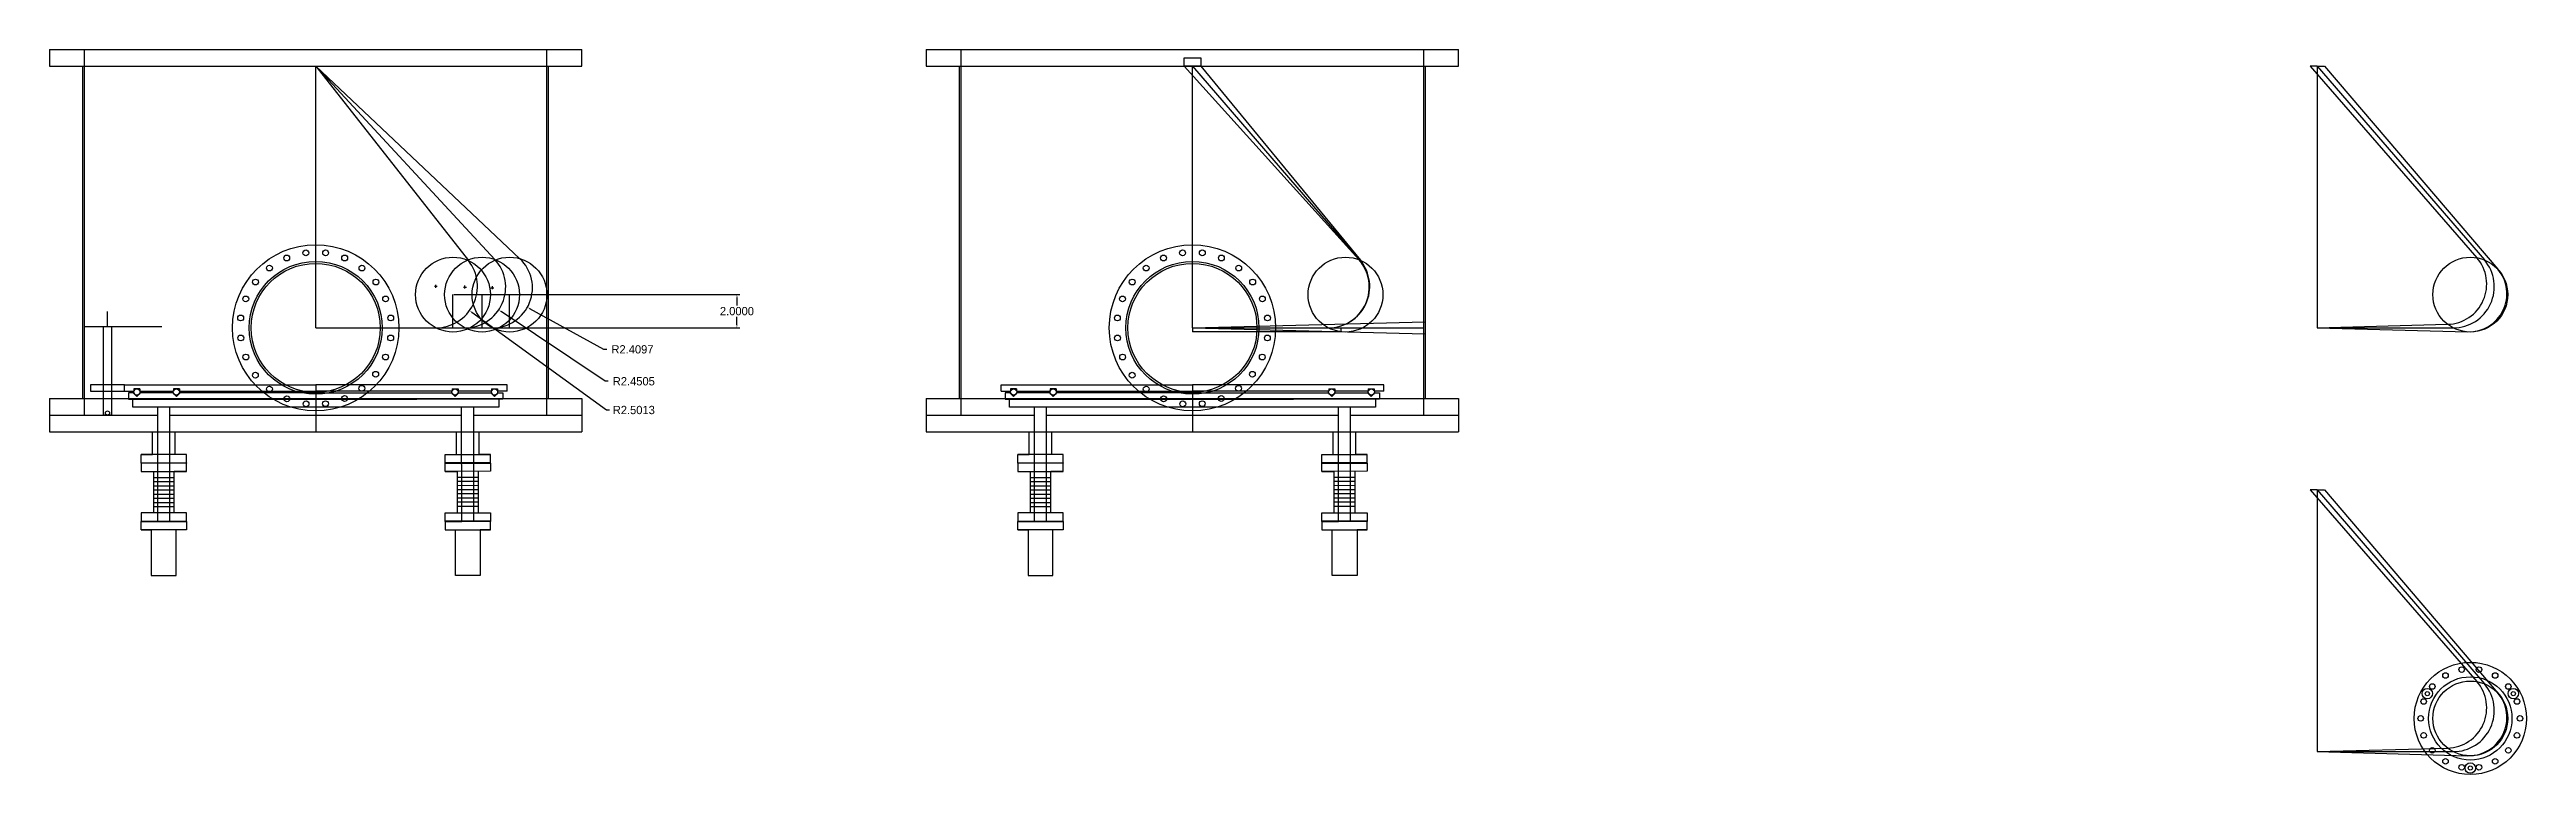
# Model space of a CAD drawing. Header units: inches. Extents: x 26 to 254, y -9 to 39.
# Drawn here: x 25.8 to 174.7, y -4.6 to 39 of the extents above; entities that cross this region are included whole.
import ezdxf

# ---------------------------------------------------------------- set-up
doc = ezdxf.new("R2010")
doc.units = ezdxf.units.IN
doc.header["$MEASUREMENT"] = 0
doc.dimstyles.get("Standard").update_dxf_attribs({"dimtxt": 0.18, "dimasz": 0.18, "dimexe": 0.18, "dimexo": 0.0625, "dimgap": 0.09, "dimtad": 0, "dimtih": 1, "dimtoh": 1, "dimdec": 4, "dimzin": 0, "dimdsep": 46, "dimtxsty": 'Standard', "dimcen": 0.09, "dimadec": 0, "dimazin": 0, "dimtfac": 1, "dimtdec": 4, "dimtofl": 0, "dimtmove": 0, "dimatfit": 3, "dimfxl": 1, "dimtolj": 1, "dimtzin": 0, "dimarcsym": 0})

msp = doc.modelspace()

# ---------------------------------------------------------------- blocks, each defined once
blk = doc.blocks.new('*D1')
at = {"color": 0, "lineweight": -2, "transparency": 16777216}
for p, q in [((48.96, 24.74), (49.14, 24.74)), ((49.05, 24.65), (49.05, 24.83)), ((59.31, 17.29), (51.22, 23.16)), ((59.49, 17.29), (59.31, 17.29))]:
    blk.add_line(p, q, dxfattribs=at)
at = {"color": 0, "transparency": 16777216}
blk.add_solid([(51.24, 23.19), (51.2, 23.14), (51.07, 23.27)], dxfattribs=at)
at = {"layer": 'Defpoints', "color": 0, "transparency": 16777216}
for p in [(49.05, 24.74), (51.07, 23.27)]:
    blk.add_point(p, dxfattribs=at)
at = {"color": 0, "transparency": 16777216, "insert": (60.95, 17.29), "char_height": 0.5, "attachment_point": 5}
blk.add_mtext('\\A1;R2.5013', dxfattribs=at)
blk = doc.blocks.new('*D2')
at = {"color": 0, "lineweight": -2, "transparency": 16777216}
for p, q in [((50.71, 24.69), (50.89, 24.69)), ((50.8, 24.6), (50.8, 24.78)), ((59.22, 19.02), (52.98, 23.22)), ((59.4, 19.02), (59.22, 19.02))]:
    blk.add_line(p, q, dxfattribs=at)
at = {"color": 0, "transparency": 16777216}
blk.add_solid([(53, 23.24), (52.96, 23.19), (52.83, 23.32)], dxfattribs=at)
at = {"layer": 'Defpoints', "color": 0, "transparency": 16777216}
for p in [(50.8, 24.69), (52.83, 23.32)]:
    blk.add_point(p, dxfattribs=at)
at = {"color": 0, "transparency": 16777216, "insert": (60.95, 19.02), "char_height": 0.5, "attachment_point": 5}
blk.add_mtext('\\A1;R2.4505', dxfattribs=at)
blk = doc.blocks.new('*D3')
at = {"color": 0, "lineweight": -2, "transparency": 16777216}
for p, q in [((52.36, 24.65), (52.54, 24.65)), ((52.45, 24.56), (52.45, 24.74)), ((59.14, 20.94), (54.71, 23.39)), ((59.32, 20.94), (59.14, 20.94))]:
    blk.add_line(p, q, dxfattribs=at)
at = {"color": 0, "transparency": 16777216}
blk.add_solid([(54.73, 23.42), (54.7, 23.36), (54.56, 23.48)], dxfattribs=at)
at = {"layer": 'Defpoints', "color": 0, "transparency": 16777216}
for p in [(52.45, 24.65), (54.56, 23.48)]:
    blk.add_point(p, dxfattribs=at)
at = {"color": 0, "transparency": 16777216, "insert": (60.87, 20.94), "char_height": 0.5, "attachment_point": 5}
blk.add_mtext('\\A1;R2.4097', dxfattribs=at)
blk = doc.blocks.new('*D4')
at = {"color": 0, "lineweight": -2, "transparency": 16777216}
for p, q in [((50.14, 24.24), (67.33, 24.24)), ((67.15, 24.06), (67.15, 23.58)), ((67.15, 22.42), (67.15, 22.9)), ((50.14, 22.24), (67.33, 22.24))]:
    blk.add_line(p, q, dxfattribs=at)
at = {"color": 0, "transparency": 16777216}
for points in [[(67.12, 24.06), (67.18, 24.06), (67.15, 24.24)], [(67.12, 22.42), (67.18, 22.42), (67.15, 22.24)]]:
    blk.add_solid(points, dxfattribs=at)
at = {"layer": 'Defpoints', "color": 0, "transparency": 16777216}
for p in [(50.08, 24.24), (50.08, 22.24), (67.15, 22.24)]:
    blk.add_point(p, dxfattribs=at)
at = {"color": 0, "transparency": 16777216, "insert": (67.15, 23.24), "char_height": 0.5, "attachment_point": 5}
blk.add_mtext('\\A1;2.0000', dxfattribs=at)

# ---------------------------------------------------------------- dimensions: what is measured, and where the dimension line sits
for center, mpoint, picture, middle in [((49.04847, 24.73797), (51.07277, 23.26871), '*D1', (60.95097, 17.29294)), ((50.79847, 24.68718), (52.83139, 23.31888), '*D2', (60.95083, 19.01721)), ((52.44847, 24.64638), (54.55584, 23.47774), '*D3', (60.86736, 20.93615))]:
    dim = msp.add_radius_dim(center=center, mpoint=mpoint, dimstyle='Standard', override={"dimtxt": 0.5})
    dim.commit()
    dim.dimension.update_dxf_attribs({"geometry": picture, "text_midpoint": middle, "dimtype": 164})
dim = msp.add_linear_dim(base=(67.15269, 22.23666), p1=(50.07924, 24.23666), p2=(50.07924, 22.23666), angle=90, dimstyle='Standard', override={"dimtxt": 0.5})
dim.commit()
dim.dimension.update_dxf_attribs({"geometry": '*D4', "text_midpoint": (67.15269, 23.23666), "dimtype": 160})

# ---------------------------------------------------------------- linework, layer by layer
for p, q in [((25.82924, 38.98666), (25.82924, 37.98666)), ((25.82924, 38.98666), (57.82924, 38.98666)), ((25.82924, 38.98666), (57.82924, 38.98666)), ((27.92924, 16.98666), (27.92924, 38.98666)), ((55.72924, 16.98666), (55.72924, 38.98666)), ((57.82924, 37.98666), (57.82924, 38.98666)), ((78.53192, 38.98666), (78.53192, 37.98666)), ((78.53192, 38.98666), (110.53192, 38.98666)), ((78.53192, 38.98666), (110.53192, 38.98666)), ((80.63192, 16.98666), (80.63192, 38.98666)), ((108.43192, 16.98666), (108.43192, 38.98666)), ((110.53192, 37.98666), (110.53192, 38.98666)), ((25.82924, 37.98666), (57.82924, 37.98666)), ((27.82924, 17.98666), (27.82924, 37.98666)), ((41.82924, 22.23666), (41.82924, 37.98666)), ((55.82924, 17.98666), (55.82924, 37.98666)), ((78.53192, 37.98666), (110.53192, 37.98666)), ((80.53192, 17.98666), (80.53192, 37.98666)), ((94.03192, 37.98666), (104.52748, 26.34132)), ((94.53192, 22.23666), (94.53192, 37.98666)), ((95.03192, 37.98666), (104.62373, 26.30237)), ((108.53192, 17.98666), (108.53192, 37.98666)), ((162.14681, 37.98666), (161.72063, 37.98666)), ((162.14681, 37.98666), (162.14681, 22.23666)), ((162.14681, 37.98666), (162.57299, 37.98666)), ((50.07924, 22.23666), (50.07924, 24.23666)), ((51.82924, 22.23666), (51.82924, 24.23666)), ((53.47924, 22.23666), (53.47924, 24.23666)), ((29.31264, 22.31706), (29.31264, 23.22352)), ((94.53192, 22.23666), (108.52712, 22.60314)), ((27.92924, 22.31706), (32.57982, 22.31706)), ((41.82924, 22.23666), (51.82924, 22.23666)), ((51.82924, 22.23666), (53.47924, 22.23666)), ((94.53192, 22.23666), (108.43192, 22.23666)), ((94.53192, 22.23666), (94.53192, 22.00279)), ((103.46297, 22.00279), (94.53192, 22.00279)), ((103.46297, 22.00279), (103.46297, 22.23666)), ((25.82924, 17.98666), (39.19533, 17.98666)), ((25.82924, 17.98666), (25.82924, 16.98666)), ((30.82924, 17.45541), (30.82924, 17.95541)), ((41.82924, 17.95541), (35.75654, 17.95541)), ((39.19533, 17.98666), (44.46316, 17.98666)), ((41.82924, 17.95541), (47.90194, 17.95541)), ((41.82924, 17.95541), (41.82924, 15.98666)), ((44.46316, 17.98666), (57.82924, 17.98666)), ((52.82924, 17.95541), (52.82924, 17.45541)), ((57.82924, 17.98666), (57.82924, 16.98666)), ((78.53192, 17.98666), (91.89801, 17.98666)), ((78.53192, 17.98666), (78.53192, 16.98666)), ((83.53192, 17.45541), (83.53192, 17.95541)), ((94.53192, 17.95541), (88.45922, 17.95541)), ((91.89801, 17.98666), (97.16583, 17.98666)), ((94.53192, 17.95541), (100.60462, 17.95541)), ((94.53192, 17.95541), (94.53192, 15.98666)), ((97.16583, 17.98666), (110.53192, 17.98666)), ((105.53192, 17.95541), (105.53192, 17.45541)), ((110.53192, 17.98666), (110.53192, 16.98666)), ((25.82924, 16.98666), (32.32924, 16.98666)), ((25.82924, 16.98666), (32.32924, 16.98666)), ((25.82924, 16.98666), (25.82924, 15.98666)), ((27.92924, 16.98666), (30.82924, 16.98666)), ((32.32924, 17.45541), (30.82924, 17.45541)), ((30.82924, 16.98666), (32.32924, 16.98666)), ((32.32924, 10.58041), (32.32924, 17.45541)), ((33.05924, 17.45541), (32.32924, 17.45541)), ((33.05924, 10.58041), (33.05924, 17.45541)), ((52.82924, 17.45541), (33.05924, 17.45541)), ((33.05924, 16.98666), (50.60289, 16.98666)), ((33.05924, 16.98666), (50.60289, 16.98666)), ((50.60734, 10.58651), (50.60256, 17.4615)), ((51.33734, 10.58701), (51.33256, 17.46201)), ((51.33289, 16.98666), (57.82924, 16.98666)), ((51.33289, 16.98666), (57.82924, 16.98666)), ((57.82924, 16.98666), (57.82924, 15.98666)), ((78.53192, 16.98666), (85.03192, 16.98666)), ((78.53192, 16.98666), (85.03192, 16.98666)), ((78.53192, 16.98666), (78.53192, 15.98666)), ((80.63192, 16.98666), (83.53192, 16.98666)), ((85.03192, 17.45541), (83.53192, 17.45541)), ((83.53192, 16.98666), (85.03192, 16.98666)), ((85.03192, 10.58041), (85.03192, 17.45541)), ((85.76192, 17.45541), (85.03192, 17.45541)), ((85.76192, 10.58041), (85.76192, 17.45541)), ((105.53192, 17.45541), (85.76192, 17.45541)), ((85.76192, 16.98666), (103.30557, 16.98666)), ((85.76192, 16.98666), (103.30557, 16.98666)), ((103.31001, 10.58651), (103.30524, 17.4615)), ((104.04001, 10.58701), (104.03524, 17.46201)), ((104.03557, 16.98666), (110.53192, 16.98666)), ((104.03557, 16.98666), (110.53192, 16.98666)), ((110.53192, 16.98666), (110.53192, 15.98666)), ((25.82924, 15.98666), (57.82924, 15.98666)), ((32.01674, 14.61166), (32.01674, 15.98666)), ((33.37174, 14.61166), (33.37174, 15.98666)), ((50.29204, 14.61754), (50.29108, 15.99254)), ((51.64704, 14.61848), (51.64608, 15.99348)), ((78.53192, 15.98666), (110.53192, 15.98666)), ((84.71942, 14.61166), (84.71942, 15.98666)), ((86.07442, 14.61166), (86.07442, 15.98666)), ((102.99471, 14.61754), (102.99376, 15.99254)), ((104.34971, 14.61848), (104.34876, 15.99348)), ((34.05924, 14.61166), (31.32924, 14.61166)), ((31.32924, 14.61166), (32.01674, 14.61166)), ((31.32924, 14.11166), (31.32924, 14.61166)), ((31.32924, 14.11166), (34.05924, 14.11166)), ((31.32924, 14.09604), (31.32924, 14.11166)), ((34.05924, 14.09604), (31.32924, 14.09604)), ((31.32924, 14.09604), (31.32924, 13.59604)), ((31.32924, 13.59604), (34.05924, 13.59604)), ((31.32924, 13.59604), (32.06924, 13.59604)), ((32.06924, 13.59604), (32.06924, 11.09604)), ((34.05924, 13.59604), (33.31924, 13.59604)), ((33.31924, 11.09604), (33.31924, 13.59604)), ((34.05924, 14.61166), (33.37174, 14.61166)), ((34.05924, 14.11166), (34.05924, 14.61166)), ((34.05924, 14.11166), (34.05924, 14.09604)), ((34.05924, 13.59604), (34.05924, 14.09604)), ((49.60454, 14.61706), (52.33454, 14.61896)), ((49.60454, 14.61706), (50.29204, 14.61754)), ((49.60488, 14.11706), (49.60454, 14.61706)), ((52.33488, 14.11896), (49.60488, 14.11706)), ((49.60488, 14.11706), (49.60489, 14.10143)), ((49.60489, 14.10143), (52.33489, 14.10333)), ((49.60524, 13.60144), (49.60489, 14.10143)), ((52.33524, 13.60333), (49.60524, 13.60144)), ((49.60524, 13.60144), (50.34524, 13.60195)), ((50.34698, 11.10195), (50.34524, 13.60195)), ((52.33524, 13.60333), (51.59524, 13.60282)), ((51.59524, 13.60282), (51.59698, 11.10282)), ((52.33454, 14.61896), (51.64704, 14.61848)), ((52.33488, 14.11896), (52.33454, 14.61896)), ((52.33489, 14.10333), (52.33488, 14.11896)), ((52.33489, 14.10333), (52.33524, 13.60333)), ((86.76192, 14.61166), (84.03192, 14.61166)), ((84.03192, 14.61166), (84.71942, 14.61166)), ((84.03192, 14.11166), (84.03192, 14.61166)), ((84.03192, 14.11166), (86.76192, 14.11166)), ((84.03192, 14.09604), (84.03192, 14.11166)), ((86.76192, 14.09604), (84.03192, 14.09604)), ((84.03192, 14.09604), (84.03192, 13.59604)), ((84.03192, 13.59604), (86.76192, 13.59604)), ((84.03192, 13.59604), (84.77192, 13.59604)), ((84.77192, 13.59604), (84.77192, 11.09604)), ((86.76192, 13.59604), (86.02192, 13.59604)), ((86.02192, 11.09604), (86.02192, 13.59604)), ((86.76192, 14.61166), (86.07442, 14.61166)), ((86.76192, 14.11166), (86.76192, 14.61166)), ((86.76192, 14.11166), (86.76192, 14.09604)), ((86.76192, 13.59604), (86.76192, 14.09604)), ((102.30721, 14.61706), (105.03721, 14.61896)), ((102.30721, 14.61706), (102.99471, 14.61754)), ((102.30756, 14.11706), (102.30721, 14.61706)), ((105.03756, 14.11896), (102.30756, 14.11706)), ((102.30756, 14.11706), (102.30757, 14.10143)), ((102.30757, 14.10143), (105.03757, 14.10333)), ((102.30792, 13.60144), (102.30757, 14.10143)), ((105.03792, 13.60333), (102.30792, 13.60144)), ((102.30792, 13.60144), (103.04792, 13.60195)), ((103.04965, 11.10195), (103.04792, 13.60195)), ((105.03792, 13.60333), (104.29792, 13.60282)), ((104.29792, 13.60282), (104.29965, 11.10282)), ((105.03721, 14.61896), (104.34971, 14.61848)), ((105.03756, 14.11896), (105.03721, 14.61896)), ((105.03757, 14.10333), (105.03756, 14.11896)), ((105.03757, 14.10333), (105.03792, 13.60333)), ((32.06924, 13.23435), (33.31924, 13.23435)), ((32.06924, 13.23435), (33.31924, 13.23435)), ((32.06924, 12.98435), (33.31924, 12.98435)), ((32.06924, 12.73435), (33.31924, 12.73435)), ((32.06924, 12.48435), (33.31924, 12.48435)), ((32.06924, 12.23435), (33.31924, 12.23435)), ((32.06924, 11.98435), (33.31924, 11.98435)), ((32.06924, 11.98435), (33.31924, 11.98435)), ((51.59549, 13.24113), (50.34549, 13.24026)), ((51.59549, 13.24113), (50.34549, 13.24026)), ((51.59567, 12.99113), (50.34567, 12.99026)), ((51.59584, 12.74113), (50.34584, 12.74026)), ((51.59601, 12.49113), (50.34601, 12.49026)), ((51.59619, 12.24113), (50.34619, 12.24026)), ((51.59636, 11.99113), (50.34636, 11.99026)), ((51.59636, 11.99113), (50.34636, 11.99026)), ((84.77192, 13.23435), (86.02192, 13.23435)), ((84.77192, 13.23435), (86.02192, 13.23435)), ((84.77192, 12.98435), (86.02192, 12.98435)), ((84.77192, 12.73435), (86.02192, 12.73435)), ((84.77192, 12.48435), (86.02192, 12.48435)), ((84.77192, 12.23435), (86.02192, 12.23435)), ((84.77192, 11.98435), (86.02192, 11.98435)), ((84.77192, 11.98435), (86.02192, 11.98435)), ((104.29817, 13.24113), (103.04817, 13.24026)), ((104.29817, 13.24113), (103.04817, 13.24026)), ((104.29834, 12.99113), (103.04834, 12.99026)), ((104.29852, 12.74113), (103.04852, 12.74026)), ((104.29869, 12.49113), (103.04869, 12.49026)), ((104.29886, 12.24113), (103.04886, 12.24026)), ((104.29904, 11.99113), (103.04904, 11.99026)), ((104.29904, 11.99113), (103.04904, 11.99026)), ((162.14681, 12.48492), (161.72063, 12.48492)), ((162.14681, 12.48492), (162.14681, -3.26508)), ((162.14681, 12.48492), (162.57299, 12.48492)), ((32.06924, 11.09604), (31.32924, 11.09604)), ((31.32924, 11.09604), (31.32924, 10.59604)), ((31.32924, 10.59604), (34.05924, 10.59604)), ((31.32924, 10.59604), (31.32924, 10.58041)), ((31.32924, 10.58041), (34.05924, 10.58041)), ((31.32924, 10.08041), (31.32924, 10.58041)), ((31.32924, 10.58041), (32.32924, 10.58041)), ((32.06924, 11.73435), (33.31924, 11.73435)), ((32.06924, 11.73435), (33.31924, 11.73435)), ((32.06924, 11.48435), (33.31924, 11.48435)), ((33.31924, 11.09604), (32.06924, 11.09604)), ((34.05924, 10.58041), (33.05924, 10.58041)), ((34.05924, 11.09604), (33.31924, 11.09604)), ((34.05924, 10.59604), (34.05924, 11.09604)), ((34.05924, 10.58041), (34.05924, 10.59604)), ((34.05924, 10.58041), (34.05924, 10.08041)), ((49.60698, 11.10144), (50.34698, 11.10195)), ((49.60733, 10.60144), (49.60698, 11.10144)), ((52.33732, 10.60333), (49.60733, 10.60144)), ((49.60734, 10.58581), (49.60733, 10.60144)), ((52.33734, 10.58771), (49.60734, 10.58581)), ((49.60734, 10.58581), (50.60734, 10.58651)), ((49.60734, 10.58581), (49.60768, 10.08581)), ((51.59653, 11.74113), (50.34653, 11.74026)), ((51.59653, 11.74113), (50.34653, 11.74026)), ((51.59671, 11.49113), (50.34671, 11.49026)), ((50.34698, 11.10195), (51.59698, 11.10282)), ((52.33734, 10.58771), (51.33734, 10.58701)), ((51.59698, 11.10282), (52.33698, 11.10333)), ((52.33698, 11.10333), (52.33732, 10.60333)), ((52.33732, 10.60333), (52.33734, 10.58771)), ((52.33768, 10.08771), (52.33734, 10.58771)), ((84.77192, 11.09604), (84.03192, 11.09604)), ((84.03192, 11.09604), (84.03192, 10.59604)), ((84.03192, 10.59604), (86.76192, 10.59604)), ((84.03192, 10.59604), (84.03192, 10.58041)), ((84.03192, 10.58041), (86.76192, 10.58041)), ((84.03192, 10.08041), (84.03192, 10.58041)), ((84.03192, 10.58041), (85.03192, 10.58041)), ((84.77192, 11.73435), (86.02192, 11.73435)), ((84.77192, 11.73435), (86.02192, 11.73435)), ((84.77192, 11.48435), (86.02192, 11.48435)), ((86.02192, 11.09604), (84.77192, 11.09604)), ((86.76192, 10.58041), (85.76192, 10.58041)), ((86.76192, 11.09604), (86.02192, 11.09604)), ((86.76192, 10.59604), (86.76192, 11.09604)), ((86.76192, 10.58041), (86.76192, 10.59604)), ((86.76192, 10.58041), (86.76192, 10.08041)), ((102.30965, 11.10144), (103.04965, 11.10195)), ((102.31, 10.60144), (102.30965, 11.10144)), ((105.04, 10.60333), (102.31, 10.60144)), ((102.31001, 10.58581), (102.31, 10.60144)), ((105.04001, 10.58771), (102.31001, 10.58581)), ((102.31001, 10.58581), (103.31001, 10.58651)), ((102.31001, 10.58581), (102.31036, 10.08581)), ((104.29921, 11.74113), (103.04921, 11.74026)), ((104.29921, 11.74113), (103.04921, 11.74026)), ((104.29938, 11.49113), (103.04938, 11.49026)), ((103.04965, 11.10195), (104.29965, 11.10282)), ((105.04001, 10.58771), (104.04001, 10.58701)), ((104.29965, 11.10282), (105.03965, 11.10333)), ((105.03965, 11.10333), (105.04, 10.60333)), ((105.04, 10.60333), (105.04001, 10.58771)), ((105.04036, 10.08771), (105.04001, 10.58771)), ((34.05924, 10.08041), (31.32924, 10.08041)), ((31.32924, 10.08041), (31.94424, 10.08041)), ((31.94424, 10.08041), (31.94424, 7.33041)), ((34.05924, 10.08041), (33.44424, 10.08041)), ((33.44424, 7.33041), (33.44424, 10.08041)), ((49.60768, 10.08581), (52.33768, 10.08771)), ((49.60768, 10.08581), (50.22268, 10.08624)), ((50.22459, 7.33624), (50.22268, 10.08624)), ((52.33768, 10.08771), (51.72268, 10.08728)), ((51.72268, 10.08728), (51.72459, 7.33728)), ((86.76192, 10.08041), (84.03192, 10.08041)), ((84.03192, 10.08041), (84.64692, 10.08041)), ((84.64692, 10.08041), (84.64692, 7.33041)), ((86.76192, 10.08041), (86.14692, 10.08041)), ((86.14692, 7.33041), (86.14692, 10.08041)), ((102.31036, 10.08581), (105.04036, 10.08771)), ((102.31036, 10.08581), (102.92536, 10.08624)), ((102.92727, 7.33624), (102.92536, 10.08624)), ((105.04036, 10.08771), (104.42536, 10.08728)), ((104.42536, 10.08728), (104.42727, 7.33728)), ((31.94424, 7.33041), (33.44424, 7.33041)), ((51.72459, 7.33728), (50.22459, 7.33624)), ((84.64692, 7.33041), (86.14692, 7.33041)), ((104.42727, 7.33728), (102.92727, 7.33624)), ((170.91182, -3.73202), (170.91182, -3.73202))]:
    msp.add_line(p, q)
at = {"color": 2}
for p, q in [((41.82924, 37.98666), (51.01606, 26.28236)), ((52.59699, 26.35163), (41.82924, 37.98666)), ((54.10276, 26.39854), (41.82924, 37.98666)), ((94.03192, 37.98666), (94.03192, 38.48666)), ((94.03192, 38.48666), (95.03192, 38.48666)), ((95.03192, 37.98666), (94.03192, 37.98666)), ((95.03192, 38.48666), (95.03192, 37.98666)), ((41.82924, 22.23666), (50.07924, 22.23666))]:
    msp.add_line(p, q, dxfattribs=at)
at = {"color": 6}
for p, q in [((94.53192, 37.98666), (104.57493, 26.32277)), ((161.72063, 37.98666), (171.74112, 26.45185)), ((162.14681, 22.23666), (169.98097, 22.44865)), ((94.53192, 22.23666), (102.70114, 22.23666)), ((94.53192, 22.23666), (108.52712, 21.87018)), ((161.72063, 12.48492), (171.74112, 0.95011)), ((162.14681, -3.26508), (169.98097, -3.05309))]:
    msp.add_line(p, q, dxfattribs=at)
at = {"color": 3}
for p, q in [((162.14681, 37.98666), (172.18983, 26.32276)), ((162.14681, 22.23666), (170.31603, 22.23666)), ((162.14681, 12.48492), (172.18983, 0.82101)), ((162.14681, -3.26508), (170.31603, -3.26508))]:
    msp.add_line(p, q, dxfattribs=at)
at = {"color": 4}
for p, q in [((162.57299, 37.98666), (173.00032, 25.76257)), ((29.06264, 22.31706), (29.06264, 17.01166)), ((29.56264, 22.31706), (29.56264, 17.01166)), ((162.14681, 22.23666), (171.19412, 21.99185)), ((30.32924, 18.79818), (28.29604, 18.79818)), ((28.29604, 18.79818), (28.29604, 18.42318)), ((28.29604, 18.42318), (30.32924, 18.42318)), ((30.32924, 18.42318), (30.32924, 18.79818)), ((30.32924, 18.79818), (41.82924, 18.79818)), ((30.32924, 18.42318), (30.32924, 18.79818)), ((30.32924, 18.42318), (30.89814, 18.42318)), ((30.85827, 18.33041), (30.57924, 18.33041)), ((30.57924, 18.33041), (30.57924, 17.95541)), ((30.57924, 17.95541), (32.32924, 17.95541)), ((31.07924, 18.10944), (30.85827, 18.33041)), ((31.26034, 18.56215), (30.89814, 18.56215)), ((30.89814, 18.56215), (30.89814, 18.42318)), ((31.30021, 18.33041), (31.07924, 18.10944)), ((31.26034, 18.56215), (31.26034, 18.42318)), ((31.26034, 18.42318), (33.27314, 18.42318)), ((33.23327, 18.33041), (31.30021, 18.33041)), ((32.32924, 17.95541), (41.82924, 17.95541)), ((32.32924, 17.95541), (41.82924, 17.95541)), ((33.45424, 18.10944), (33.23327, 18.33041)), ((33.63534, 18.56215), (33.27314, 18.56215)), ((33.27314, 18.56215), (33.27314, 18.42318)), ((33.67521, 18.33041), (33.45424, 18.10944)), ((33.63534, 18.56215), (33.63534, 18.42318)), ((33.63534, 18.42318), (41.82924, 18.42318)), ((41.82924, 18.33041), (33.67521, 18.33041)), ((41.82924, 18.79818), (41.82924, 18.42318)), ((41.82924, 18.79818), (41.82924, 18.42318)), ((41.82924, 18.79818), (41.82924, 18.42318)), ((53.32924, 18.79818), (41.82924, 18.79818)), ((41.82924, 18.79818), (41.82924, 18.42318)), ((50.02314, 18.42318), (41.82924, 18.42318)), ((41.82924, 18.33041), (41.82924, 17.95541)), ((41.82924, 18.33041), (41.82924, 17.95541)), ((41.82924, 18.33041), (41.82924, 17.95541)), ((41.82924, 18.33041), (41.82924, 17.95541)), ((41.82924, 18.33041), (49.98327, 18.33041)), ((41.82924, 18.33041), (41.82924, 17.95541)), ((41.82924, 18.33041), (41.82924, 17.95541)), ((41.82924, 18.33041), (41.82924, 17.95541)), ((41.82924, 18.33041), (41.82924, 17.95541)), ((51.32924, 17.95541), (41.82924, 17.95541)), ((51.32924, 17.95541), (41.82924, 17.95541)), ((49.98327, 18.33041), (50.20424, 18.10944)), ((50.02314, 18.56215), (50.38534, 18.56215)), ((50.02314, 18.56215), (50.02314, 18.42318)), ((50.20424, 18.10944), (50.42521, 18.33041)), ((50.38534, 18.56215), (50.38534, 18.42318)), ((52.39814, 18.42318), (50.38534, 18.42318)), ((50.42521, 18.33041), (52.35827, 18.33041)), ((53.07924, 17.95541), (51.32924, 17.95541)), ((52.35827, 18.33041), (52.57924, 18.10944)), ((52.39814, 18.56215), (52.76034, 18.56215)), ((52.39814, 18.56215), (52.39814, 18.42318)), ((52.57924, 18.10944), (52.80021, 18.33041)), ((52.76034, 18.56215), (52.76034, 18.42318)), ((53.32924, 18.42318), (52.76034, 18.42318)), ((52.80021, 18.33041), (53.07924, 18.33041)), ((53.07924, 18.33041), (53.07924, 17.95541)), ((53.32924, 18.42318), (53.32924, 18.79818)), ((83.03192, 18.42318), (83.03192, 18.79818)), ((83.03192, 18.79818), (94.53192, 18.79818)), ((83.03192, 18.42318), (83.03192, 18.79818)), ((83.03192, 18.42318), (83.60082, 18.42318)), ((83.56095, 18.33041), (83.28192, 18.33041)), ((83.28192, 18.33041), (83.28192, 17.95541)), ((83.28192, 17.95541), (85.03192, 17.95541)), ((83.78192, 18.10944), (83.56095, 18.33041)), ((83.96302, 18.56215), (83.60082, 18.56215)), ((83.60082, 18.56215), (83.60082, 18.42318)), ((84.00289, 18.33041), (83.78192, 18.10944)), ((83.96302, 18.56215), (83.96302, 18.42318)), ((83.96302, 18.42318), (85.97582, 18.42318)), ((85.93595, 18.33041), (84.00289, 18.33041)), ((85.03192, 17.95541), (94.53192, 17.95541)), ((85.03192, 17.95541), (94.53192, 17.95541)), ((86.15692, 18.10944), (85.93595, 18.33041)), ((86.33802, 18.56215), (85.97582, 18.56215)), ((85.97582, 18.56215), (85.97582, 18.42318)), ((86.37789, 18.33041), (86.15692, 18.10944)), ((86.33802, 18.56215), (86.33802, 18.42318)), ((86.33802, 18.42318), (94.53192, 18.42318)), ((94.53192, 18.33041), (86.37789, 18.33041)), ((94.53192, 18.79818), (94.53192, 18.42318)), ((94.53192, 18.79818), (94.53192, 18.42318)), ((94.53192, 18.79818), (94.53192, 18.42318)), ((106.03192, 18.79818), (94.53192, 18.79818)), ((94.53192, 18.79818), (94.53192, 18.42318)), ((102.72582, 18.42318), (94.53192, 18.42318)), ((94.53192, 18.33041), (94.53192, 17.95541)), ((94.53192, 18.33041), (94.53192, 17.95541)), ((94.53192, 18.33041), (94.53192, 17.95541)), ((94.53192, 18.33041), (94.53192, 17.95541)), ((94.53192, 18.33041), (102.68595, 18.33041)), ((94.53192, 18.33041), (94.53192, 17.95541)), ((94.53192, 18.33041), (94.53192, 17.95541)), ((94.53192, 18.33041), (94.53192, 17.95541)), ((94.53192, 18.33041), (94.53192, 17.95541)), ((104.03192, 17.95541), (94.53192, 17.95541)), ((104.03192, 17.95541), (94.53192, 17.95541)), ((102.68595, 18.33041), (102.90692, 18.10944)), ((102.72582, 18.56215), (103.08802, 18.56215)), ((102.72582, 18.56215), (102.72582, 18.42318)), ((102.90692, 18.10944), (103.12789, 18.33041)), ((103.08802, 18.56215), (103.08802, 18.42318)), ((105.10082, 18.42318), (103.08802, 18.42318)), ((103.12789, 18.33041), (105.06095, 18.33041)), ((105.78192, 17.95541), (104.03192, 17.95541)), ((105.06095, 18.33041), (105.28192, 18.10944)), ((105.10082, 18.56215), (105.46302, 18.56215)), ((105.10082, 18.56215), (105.10082, 18.42318)), ((105.28192, 18.10944), (105.50289, 18.33041)), ((105.46302, 18.56215), (105.46302, 18.42318)), ((106.03192, 18.42318), (105.46302, 18.42318)), ((105.50289, 18.33041), (105.78192, 18.33041)), ((105.78192, 18.33041), (105.78192, 17.95541)), ((106.03192, 18.42318), (106.03192, 18.79818)), ((29.06264, 17.01166), (29.56264, 17.01166)), ((162.57299, 12.48492), (173.00032, 0.26083)), ((162.14681, -3.26508), (171.19412, -3.50989))]:
    msp.add_line(p, q, dxfattribs=at)
at = {"color": 1}
for p, q in [((52.82924, 17.95541), (30.82924, 17.95541)), ((105.53192, 17.95541), (83.53192, 17.95541))]:
    msp.add_line(p, q, dxfattribs=at)
for centre, radius in [((41.82924, 22.23666), 5), ((41.23535, 26.74774), 0.175), ((42.42314, 26.74774), 0.175), ((94.53192, 22.23666), 5), ((93.93803, 26.74774), 0.175), ((95.12581, 26.74774), 0.175), ((41.82924, 22.23666), 4), ((41.82924, 22.23666), 3.88), ((39.04893, 25.83348), 0.175), ((40.08803, 26.44031), 0.175), ((43.57045, 26.44031), 0.175), ((44.60955, 25.83348), 0.175), ((94.53192, 22.23666), 4), ((94.53192, 22.23666), 3.88), ((91.75161, 25.83348), 0.175), ((92.79071, 26.44031), 0.175), ((96.27313, 26.44031), 0.175), ((97.31223, 25.83348), 0.175), ((37.62559, 23.97787), 0.175), ((38.20904, 24.99359), 0.175), ((45.44945, 24.99359), 0.175), ((46.03289, 23.97787), 0.175), ((90.32827, 23.97787), 0.175), ((90.91172, 24.99359), 0.175), ((98.15212, 24.99359), 0.175), ((98.73557, 23.97787), 0.175), ((37.31817, 22.83056), 0.175), ((46.34032, 22.83056), 0.175), ((90.02085, 22.83056), 0.175), ((99.04299, 22.83056), 0.175), ((37.32415, 21.62725), 0.175), ((46.33433, 21.62725), 0.175), ((90.02683, 21.62725), 0.175), ((99.03701, 21.62725), 0.175), ((37.63158, 20.47994), 0.175), ((38.20416, 19.38553), 0.175), ((45.43388, 19.44509), 0.175), ((46.02691, 20.47994), 0.175), ((90.33425, 20.47994), 0.175), ((90.90683, 19.38553), 0.175), ((98.13656, 19.44509), 0.175), ((98.72959, 20.47994), 0.175), ((39.04945, 18.55107), 0.175), ((40.09836, 17.96135), 0.175), ((43.56426, 17.98628), 0.175), ((44.59942, 18.5998), 0.175), ((91.75212, 18.55107), 0.175), ((92.80103, 17.96135), 0.175), ((96.26693, 17.98628), 0.175), ((97.3021, 18.5998), 0.175), ((29.31264, 17.11166), 0.125), ((41.24763, 17.66133), 0.175), ((42.41895, 17.67146), 0.175), ((93.95031, 17.66133), 0.175), ((95.12162, 17.67146), 0.175), ((171.34681, -1.26508), 3.375), ((170.82856, 1.67408), 0.166), ((171.86506, 1.67408), 0.166), ((168.76216, 0.22717), 0.3125), ((168.76216, 0.22717), 0.125), ((171.34681, -1.26508), 2.505), ((169.06055, 0.65332), 0.166), ((169.85456, 1.31957), 0.166), ((172.83906, 1.31957), 0.166), ((173.63307, 0.65332), 0.166), ((173.93146, 0.22717), 0.3125), ((173.93146, 0.22717), 0.125), ((168.36231, -1.26508), 0.166), ((168.5423, -0.24432), 0.166), ((174.15132, -0.24432), 0.166), ((174.33131, -1.26508), 0.166), ((168.5423, -2.28584), 0.166), ((174.15132, -2.28584), 0.166), ((169.06055, -3.18348), 0.166), ((169.85456, -3.84973), 0.166), ((170.82856, -4.20424), 0.166), ((171.34681, -4.24958), 0.3125), ((171.34681, -4.24958), 0.125), ((171.86506, -4.20424), 0.166), ((172.83906, -3.84973), 0.166), ((173.63307, -3.18348), 0.166)]:
    msp.add_circle(centre, radius)
for centre in [(50.07924, 24.23666), (51.82924, 24.23666), (53.47924, 24.23666), (103.73192, 24.23666), (171.34681, 24.23666), (171.34681, -1.26508)]:
    msp.add_circle(centre, 2.25, dxfattribs=at)
at = {"color": 4}
for centre in [(31.07924, 18.37461), (33.45424, 18.37461), (50.20424, 18.37461), (52.57924, 18.37461), (83.78192, 18.37461), (86.15692, 18.37461), (102.90692, 18.37461), (105.28192, 18.37461)]:
    msp.add_circle(centre, 0.1875, dxfattribs=at)
at = {"color": 2}
for centre, radius, end in [((49.04847, 24.73797), 2.50131, 38.1287605), ((50.79847, 24.68718), 2.45052, 42.782744), ((52.44847, 24.64638), 2.40972, 46.645666)]:
    msp.add_arc(centre, radius, 270, end, dxfattribs=at)
for centre, radius, end in [((102.70114, 24.6953), 2.45864, 42.0270223), ((102.70114, 24.72409), 2.48743, 39.3832613)]:
    msp.add_arc(centre, radius, 270, end)
at = {"color": 6}
for centre, radius, start, end in [((102.70114, 24.70935), 2.47269, 270, 40.7298301), ((169.91556, 24.86596), 2.4182, 271.55, 40.9814047), ((169.91556, -0.63578), 2.4182, 271.55, 40.9814047)]:
    msp.add_arc(centre, radius, start, end, dxfattribs=at)
at = {"color": 3}
for centre in [(170.31603, 24.70935), (170.31603, -0.79239)]:
    msp.add_arc(centre, 2.47269, 270, 40.7298301, dxfattribs=at)
at = {"color": 4}
for centre in [(171.25604, 24.28015), (171.25604, -1.22159)]:
    msp.add_arc(centre, 2.28912, 268.45, 40.3626486, dxfattribs=at)

msp.set_redraw_order([(e.dxf.handle, doc.entitydb.next_handle()) for e in msp.query("TEXT MTEXT ATTDEF DIMENSION ARC_DIMENSION")])  # texts and dimensions are drawn at this point

doc.saveas('drawing.dxf')
